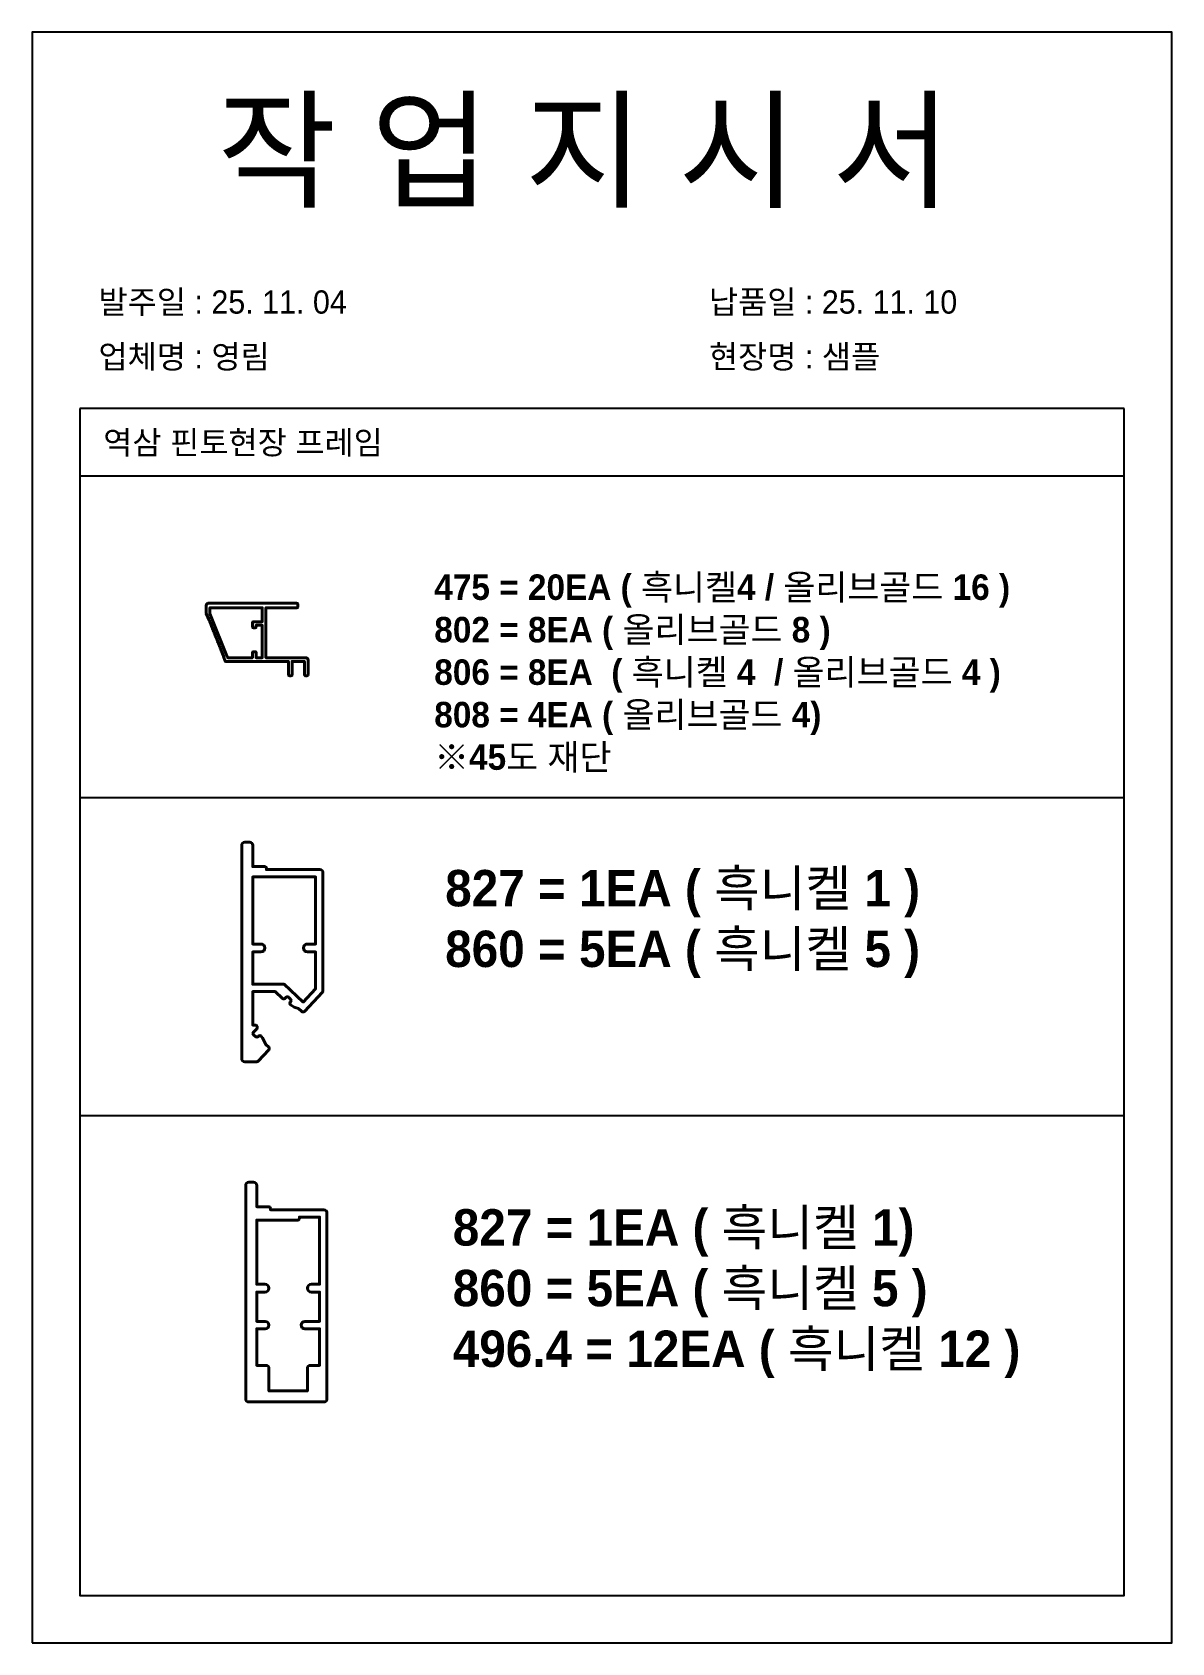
# Model space of a CAD drawing. Header units: millimetres. Extents: x -44117 to 256353, y -2095463 to 65325.
# Drawn here: x 113804 to 115484, y -438751 to -436375 of the extents above; entities that cross this region are included whole.
import ezdxf

# ---------------------------------------------------------------- set-up
doc = ezdxf.new("R2010")
doc.units = ezdxf.units.MM
doc.header["$LTSCALE"] = 10
doc.layers.add('1', color=2, linetype='Continuous', lineweight=40)

msp = doc.modelspace()

# ---------------------------------------------------------------- texts
at = {"attachment_point": 1}
for s, width, gutter_width, heights, insert, char_height in [('{\\fGulim|b0|i0|c129|p50;작 업 지 시 서}', 3307.3198183, 12.5, [-155.84554], (114076.35467, -436479.4349), 140), ('{\\fGulim|b0|i0|c129|p50;발주일 : 25. 11. 04}', 3307.3198183, 12.5, [34.50412], (113901.14531, -436756.15532), 34.3), ('{\\fGulim|b0|i0|c129|p50;납품일 : 25. 11. 10}', 3307.3198183, 12.5, [37.67976], (114801.1233, -436756.15532), 34.3), ('{\\fGulim|b0|i0|c129|p50;업체명 : 영림}', 3307.3198183, 12.5, [36.11279], (113901.14531, -436836.8115), 34.3), ('{\\fGulim|b0|i0|c129|p50;현장명 : 샘플}', 3307.3198183, 12.5, [38.2735], (114801.1233, -436836.8115), 34.3), ('{\\fGulim|b0|i0|c129|p50;역삼 핀토현장 프레임}', 3307.3198183, 12.5, [38.31917], (113908.18752, -436963.4776), 34.3), ('{\\fGulim|b1|i0|c129|p50;475 = 20EA ( 흑니켈4 / 올리브골드 16 )\\P802 = 8EA ( 올리브골드 8 )\\P806 = 8EA  ( 흑니켈 4  / 올리브골드 4 )\\P808 = 4EA ( 올리브골드 4)\\P※45도 재단}', 2416.4966702, 9.13314, [-309.48754], (114396.25649, -437175.18198), 37.5919961), ('{\\fGulim|b1|i0|c129|p50;827 = 1EA ( 흑니켈 1 )\\P860 = 5EA ( 흑니켈 5 )}', 3452.1381003, 13.04734, [169.81838], (114412.39698, -437611.15056), 53.7028516), ('{\\fGulim|b1|i0|c129|p50;827 = 1EA ( 흑니켈 1)\\P860 = 5EA ( 흑니켈 5 )\\P496.4 = 12EA ( 흑니켈 12 )}', 3452.1381003, 13.04734, [-258.49825], (114423.56822, -438111.6219), 53.7028516)]:
    msp.add_mtext_dynamic_manual_height_columns(s, width=width, gutter_width=gutter_width, heights=heights, dxfattribs=dict(at, insert=insert, char_height=char_height))

# ---------------------------------------------------------------- linework, layer by layer
for p, q in [((115413.54806, -436930.44211), (113873.54806, -436930.44211)), ((115413.54806, -437030.44211), (113873.54806, -437030.44211)), ((113873.54806, -437504.2339), (115413.54806, -437504.2339)), ((113873.54806, -437973.42577), (115413.54806, -437973.42577))]:
    msp.add_line(p, q)
msp.add_lwpolyline([(113803.54806, -438751.27239), (115483.54806, -438751.27239), (115483.54806, -436375.27239), (113803.54806, -436375.27239)], close=True)
msp.add_lwpolyline([(113873.54806, -436930.44211), (113873.54806, -438681.27239), (115413.54806, -438681.27239), (115413.54806, -436930.44211)])
at = {"layer": '1', "linetype": 'Continuous'}
msp.add_lwpolyline([(114063.14181, -437217.75242, 0.4142135624), (114060.14181, -437220.75242), (114060.14181, -437220.75241), (114060.14181, -437232.75244), (114064.17324, -437242.87389, 0.2391202845), (114065.19145, -437243.77113, -0.507244027), (114065.54974, -437244.67066, 0.507244027), (114066.44546, -437246.91948, -0.507244027), (114066.80374, -437247.81901, 0.507244027), (114067.69946, -437250.06783, -0.507244027), (114068.05775, -437250.96736, 0.507244027), (114068.95346, -437253.21618, -0.507244027), (114069.31175, -437254.11571, 0.507244027), (114070.20747, -437256.36453, -0.507244027), (114070.56576, -437257.26405, 0.507244027), (114071.46147, -437259.51288, -0.507244027), (114071.81976, -437260.4124, 0.507244027), (114072.71548, -437262.66123, -0.507244027), (114073.07376, -437263.56075, 0.507244027), (114073.96948, -437265.80957, -0.507244027), (114074.32777, -437266.7091, 0.507244027), (114075.22349, -437268.95792, -0.5072440269), (114075.58177, -437269.85745, 0.507244027), (114076.47749, -437272.10627, -0.507244027), (114076.83578, -437273.0058, 0.507244027), (114077.7315, -437275.25462, -0.507244027), (114078.08978, -437276.15415, 0.507244027), (114078.9855, -437278.40297, -0.507244027), (114079.34379, -437279.3025, 0.507244027), (114080.2395, -437281.55132, -0.507244027), (114080.59779, -437282.45085, 0.507244027), (114081.49351, -437284.69967, -0.507244027), (114081.8518, -437285.5992, 0.507244027), (114082.74751, -437287.84802, -0.507244027), (114083.1058, -437288.74755, 0.507244027), (114084.00152, -437290.99637, -0.507244027), (114084.3598, -437291.8959, 0.5070859448), (114085.25479, -437294.14453, -0.5106345368), (114085.60916, -437295.0497, 0.2375027855), (114085.47261, -437296.34888), (114088.11598, -437302.98541, 0.3070783015), (114088.9521, -437303.55238), (114181.34181, -437303.55238), (114181.34181, -437323.05242, 0.4142135624), (114182.84181, -437324.55242), (114185.24181, -437324.55242, 0.4142135624), (114186.74181, -437323.05242), (114186.74181, -437303.55238), (114204.74181, -437303.55238), (114204.74181, -437323.05242, 0.4142135624), (114206.24181, -437324.55242), (114208.64182, -437324.55242, 0.4142135624), (114210.14182, -437323.05242), (114210.14182, -437301.15243), (114210.14181, -437301.15242, 0.4142135624), (114207.14181, -437298.15242), (114207.14181, -437298.15238), (114148.04181, -437298.15238), (114148.04181, -437224.35245), (114193.64181, -437224.35245, 0.4142135624), (114195.14181, -437222.85245), (114195.14181, -437219.25245, 0.4142135624), (114193.64181, -437217.75245), (114063.14181, -437217.75245)], format="xyb", dxfattribs=at)
at = {"layer": '1'}
for points in [[(114091.36516, -437297.58548), (114065.54181, -437232.75244), (114065.54181, -437224.35245), (114142.64181, -437224.35245), (114142.64181, -437244.90245), (114129.74181, -437244.90245, 0.4142135624), (114128.24181, -437246.40245), (114128.24181, -437252.40245, 0.4142135624), (114129.74181, -437253.90245), (114132.14181, -437253.90245, 0.4142135624), (114133.64181, -437252.40245), (114133.64181, -437250.15245), (114142.64181, -437250.15245), (114142.64181, -437298.15245), (114133.64181, -437298.15245), (114133.64181, -437290.65245, 0.4142135624), (114132.14181, -437289.15245), (114129.74181, -437289.15245, 0.4142135624), (114128.24181, -437290.65245), (114128.24181, -437298.15245), (114092.20128, -437298.15245, -0.3070783015)], [(114152.26619, -437876.46842), (114136.64569, -437893.2568, -0.2082908297), (114134.66899, -437894.11761), (114116.94477, -437894.11761, -0.4142135624), (114112.44477, -437889.61761), (114112.44477, -437574.61761, -0.4142135624), (114116.94477, -437570.11761), (114124.14477, -437570.11761, -0.4142135624), (114128.64477, -437574.61761), (114128.64477, -437606.11761), (114146.19477, -437606.11761, -0.4142135624), (114148.89477, -437608.81761), (114148.89477, -437610.61761), (114227.64477, -437610.61761, -0.4142135624), (114232.14477, -437615.11761), (114232.14477, -437789.55579, -0.1895674439), (114231.42148, -437791.39498), (114205.00375, -437819.78786, -0.405078233), (114201.2506, -437819.98194), (114195.98291, -437815.37962, -0.1110445859), (114184.32856, -437810.00499, -0.4429793595), (114183.99497, -437806.01955), (114184.46279, -437805.51787, 0.4142135624), (114184.32953, -437801.70182), (114181.43337, -437799.0011, 0.4142135624), (114177.61732, -437799.13436), (114176.38972, -437800.4508, -0.4142135624), (114172.57367, -437800.58406), (114161.88596, -437790.61761), (114128.64477, -437790.61761), (114128.64477, -437840.11761), (114132.50351, -437840.11761, -0.4142135624), (114135.20351, -437842.81761), (114135.20351, -437843.55405, -0.1898559321), (114134.47816, -437845.39545), (114129.74104, -437850.47539, 0.4142135624), (114129.8743, -437854.29144), (114132.77046, -437856.99216, 0.4142135624), (114136.58651, -437856.8589), (114137.05227, -437856.35943, -0.4447681685), (114141.06192, -437856.42633, -0.1035172082), (114147.24911, -437867.46622, 0.1247014273), (114147.94526, -437868.59496), (114152.1691, -437872.69092, -0.4081778037)], [(114209.19761, -437720.41761), (114221.34477, -437720.41761), (114221.34477, -437621.41761), (114128.64761, -437621.41761), (114128.64761, -437715.91761), (114128.64761, -437720.41761), (114140.79477, -437720.41761, -1), (114140.79477, -437732.11761), (114135.84477, -437732.11761), (114128.64761, -437732.11761), (114128.64761, -437779.81761), (114174.99619, -437779.81761), (114203.10639, -437805.97232), (114221.34477, -437786.37032), (114221.34477, -437732.11761), (114209.19761, -437732.11761, -1)], [(114122.78046, -438071.97788), (114129.98046, -438071.97788, -0.4142135624), (114134.48046, -438076.47788), (114134.48046, -438107.97788), (114152.03046, -438107.97788, -0.4142135624), (114154.73046, -438110.67788), (114154.73046, -438112.47788), (114233.48046, -438112.47788, -0.4142135624), (114237.98046, -438116.97788), (114237.98046, -438391.47788, -0.4142135624), (114233.48046, -438395.97788), (114122.78046, -438395.97788, -0.4142135624), (114118.28046, -438391.47788), (114118.28046, -438076.47788, -0.4142135624)], [(114146.63046, -438233.97788), (114134.48046, -438233.97788), (114134.48046, -438277.17788), (114147.08046, -438277.17788, -1), (114147.08046, -438287.97788), (114134.48046, -438287.97788), (114134.48046, -438341.97788), (114147.98046, -438341.97788, -0.4142135624), (114152.48046, -438346.47788), (114152.48046, -438379.77788), (114209.12554, -438379.77788), (114209.12554, -438346.47788, -0.4142135624), (114213.62554, -438341.97788), (114227.12554, -438341.97788), (114227.12554, -438287.97788), (114205.52554, -438287.97788, -1), (114205.52554, -438277.17788), (114227.12554, -438277.17788), (114227.12554, -438233.97788), (114215.03046, -438233.97788, -1), (114215.03046, -438222.27788), (114227.17762, -438222.27788), (114227.17762, -438123.27788), (114197.48046, -438123.27788), (114197.48046, -438125.07788, -0.4142135624), (114194.78046, -438127.77788), (114134.48046, -438127.77788), (114134.48046, -438222.27788), (114146.63046, -438222.27788, -1)]]:
    msp.add_lwpolyline(points, format="xyb", close=True, dxfattribs=at)

msp.set_redraw_order([(e.dxf.handle, doc.entitydb.next_handle()) for e in msp.query("TEXT MTEXT ATTDEF DIMENSION ARC_DIMENSION")])  # texts and dimensions are drawn at this point

doc.saveas('drawing.dxf')
